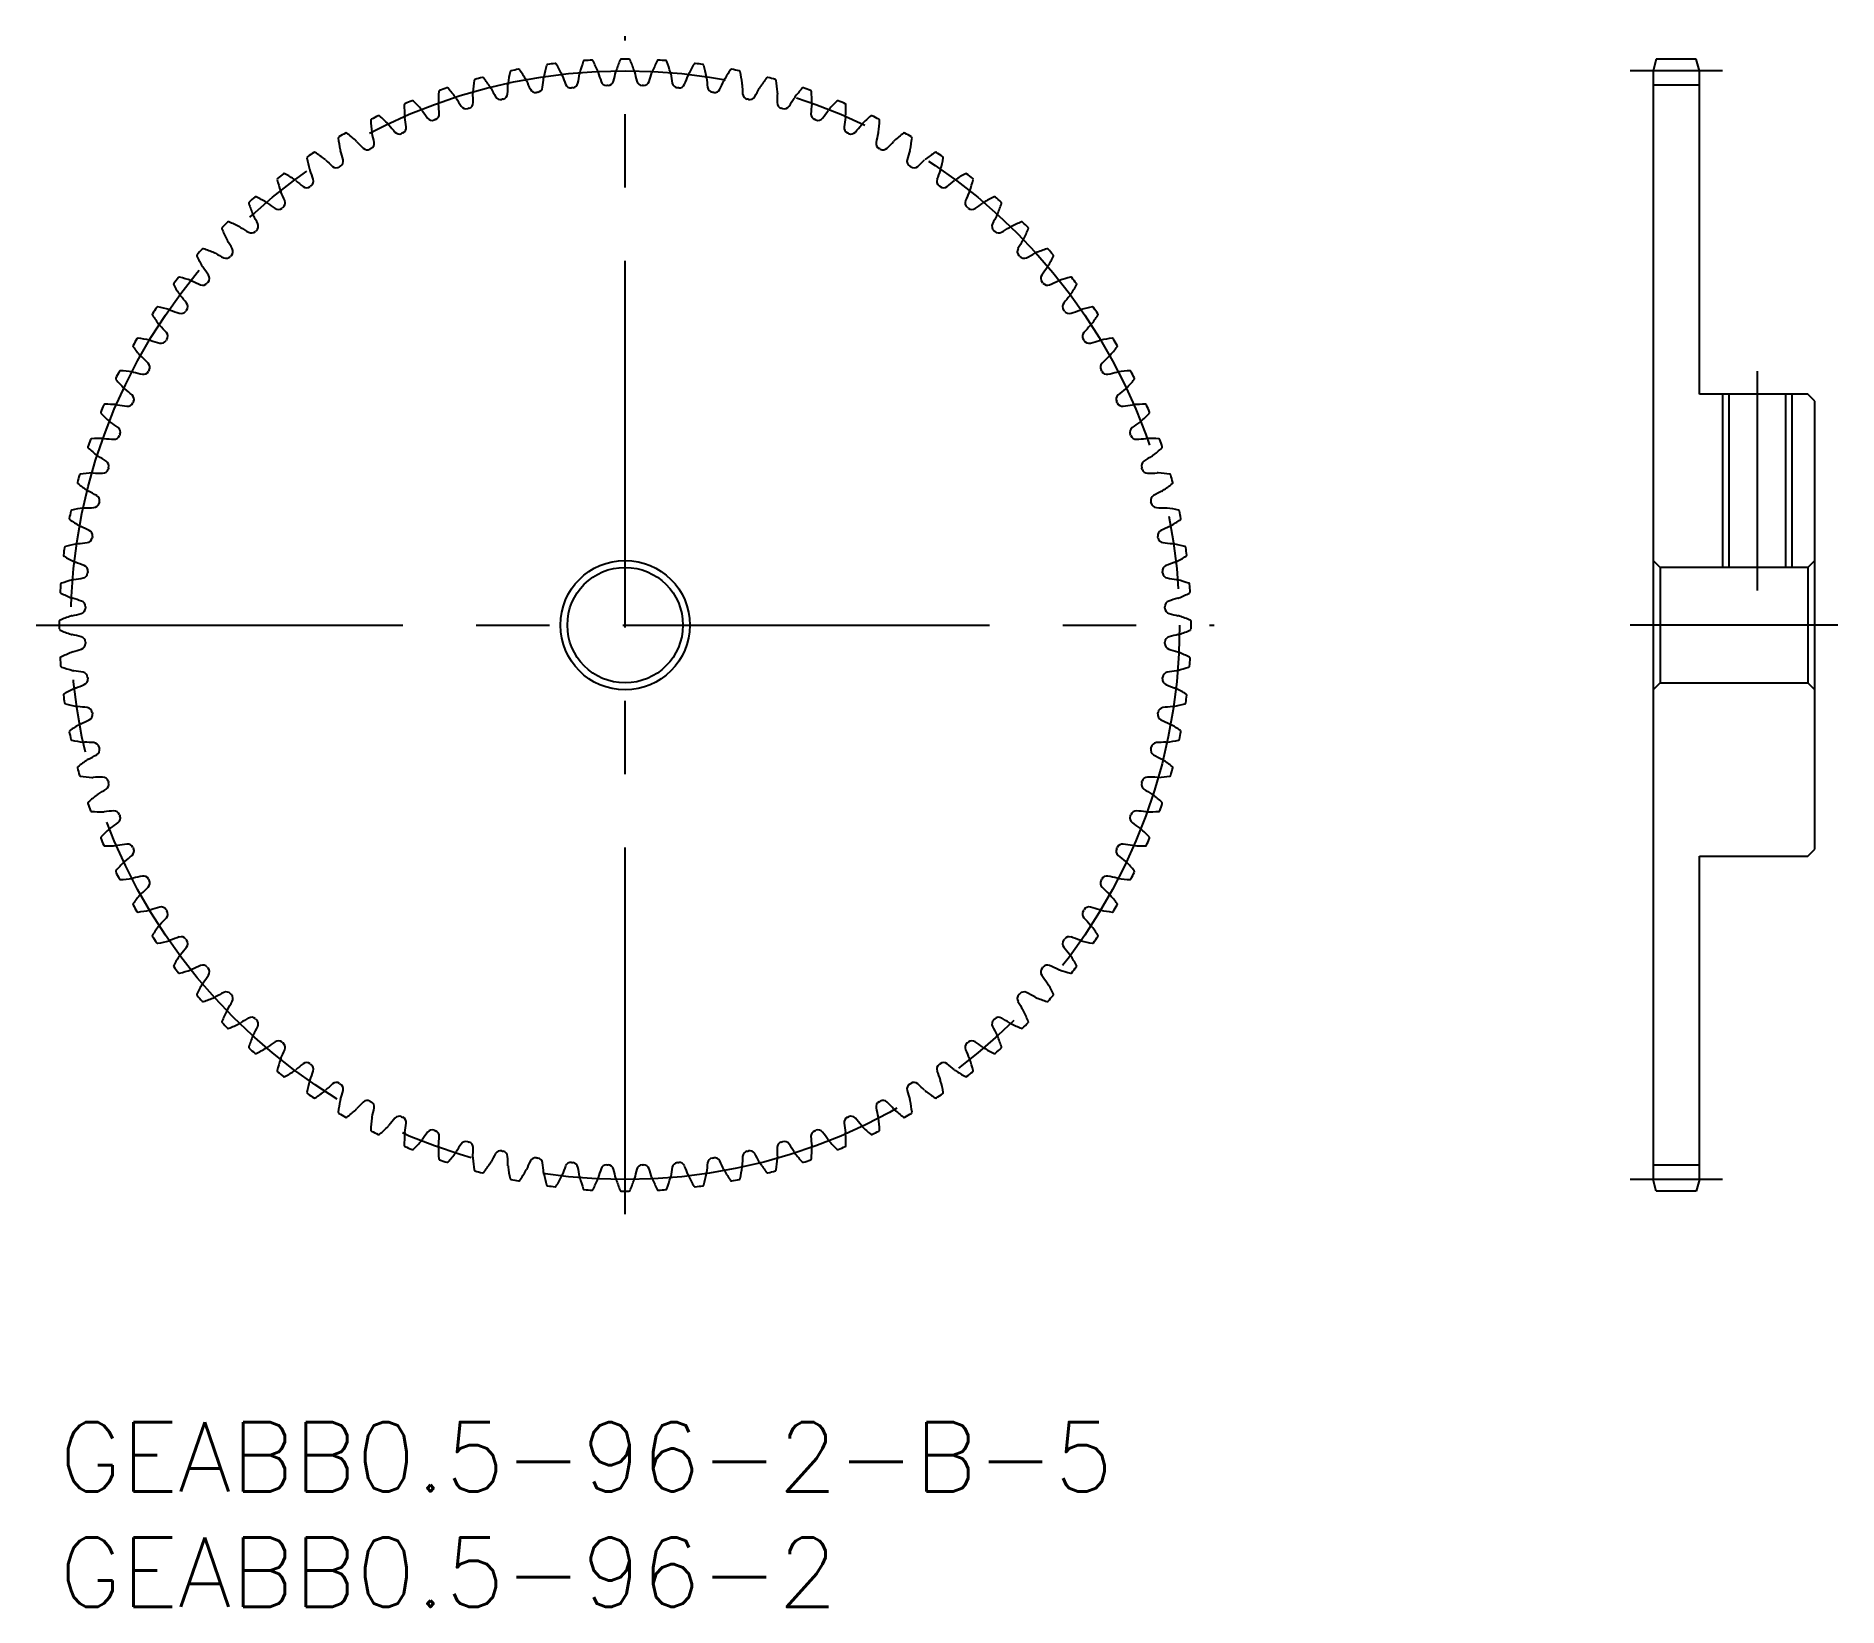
# Model space of a CAD drawing. Extents: x -1 to 77, y -8 to 60.
import ezdxf

# ---------------------------------------------------------------- set-up
doc = ezdxf.new("R2010")
doc.units = 0
doc.header["$LTSCALE"] = 0.5
doc.linetypes.add('CENTER', pattern=[50.8, 31.75, -6.35, 6.35, -6.35])
for name, color, linetype in [('MSM_CENTER', 1, 'CENTER'), ('MSM_CONTINUOUS', 7, 'CONTINUOUS'), ('MSM_NARROW', 5, 'CONTINUOUS'), ('MSM_PART_NUMBER', 7, 'CONTINUOUS')]:
    doc.layers.add(name, color=color, linetype=linetype)
doc.styles.get("Standard").update_dxf_attribs({"font": 'txt.shx', "height": 1, "bigfont": 'bigfont.shx'})

# ---------------------------------------------------------------- blocks, each defined once
blk = doc.blocks.new('*U2')
at = {"layer": 'MSM_PART_NUMBER'}
blk.add_text('GEABB0.5-96-2-B-5', height=3, dxfattribs=at).set_placement((0, -3))
blk = doc.blocks.new('*U3')
at = {"layer": 'MSM_PART_NUMBER'}
blk.add_text('GEABB0.5-96-2', height=3, dxfattribs=at).set_placement((0, -8))

msp = doc.modelspace()

# ---------------------------------------------------------------- linework, layer by layer
at = {"layer": 'MSM_CENTER'}
for p, q in [((24.5, 9), (24.5, 60)), ((72, 58.5), (68, 58.5)), ((73.5, 45.5), (73.5, 36)), ((-1, 34.5), (50, 34.5)), ((77, 34.5), (68, 34.5)), ((72, 10.5), (68, 10.5))]:
    msp.add_line(p, q, dxfattribs=at)
msp.add_circle((24.5, 34.5), 24, dxfattribs=at)
at = {"layer": 'MSM_CONTINUOUS'}
for p, q in [((69.134, 59), (69, 58.5)), ((70.866, 59), (69.134, 59)), ((71, 58.5), (70.866, 59)), ((69, 58.5), (69, 10.5)), ((71, 57.875), (69, 57.875)), ((71, 44.5), (71, 58.5)), ((75.7, 44.5), (71, 44.5)), ((72.27, 44.5), (72.27, 37)), ((74.73, 44.5), (74.73, 37)), ((76, 44.2), (75.7, 44.5)), ((76, 24.8), (76, 44.2)), ((69, 37.3), (69.3, 37)), ((69.3, 37), (69.3, 32)), ((75.7, 37), (69.3, 37)), ((75.7, 37), (76, 37.3)), ((75.7, 37), (75.7, 32)), ((69.3, 32), (69, 31.7)), ((69.3, 32), (75.7, 32)), ((76, 31.7), (75.7, 32)), ((71, 10.5), (71, 24.5)), ((71, 24.5), (75.7, 24.5)), ((75.7, 24.5), (76, 24.8)), ((71, 11.125), (69, 11.125)), ((69.134, 10), (69, 10.5)), ((71, 10.5), (70.866, 10)), ((70.866, 10), (69.134, 10))]:
    msp.add_line(p, q, dxfattribs=at)
for radius in [2.8, 2.5]:
    msp.add_circle((24.5, 34.5), radius, dxfattribs=at)
for centre, radius, start, end in [((24.5, 34.5), 24.5, 100.85957, 101.64043), ((19.894, 58.512), 0.05, 33.93037, 100.85956), ((13.297, 54.075), 8, 30.3125, 33.93037), ((28.816, 56.637), 8, 164.81963, 168.4375), ((21.144, 58.719), 0.05, 97.89097, 164.81966), ((24.5, 34.5), 24.5, 97.10957, 97.89043), ((21.474, 58.762), 0.05, 30.18037, 97.10956), ((14.602, 54.765), 8, 26.5625, 30.18037), ((30.255, 56.307), 8, 161.06963, 164.6875), ((22.735, 58.886), 0.05, 94.14043, 161.06966), ((24.5, 34.5), 24.5, 93.35957, 94.14043), ((23.067, 58.908), 0.05, 26.43037, 93.35955), ((15.948, 55.369), 8, 22.8125, 26.43037), ((31.669, 55.884), 8, 157.31963, 160.9375), ((24.333, 58.949), 0.05, 90.39097, 157.31966), ((24.5, 34.5), 24.5, 89.60957, 90.39043), ((24.667, 58.949), 0.05, 22.68037, 89.60959), ((17.331, 55.884), 8, 19.0625, 22.68037), ((33.052, 55.369), 8, 153.56963, 157.1875), ((25.933, 58.908), 0.05, 86.64043, 153.56965), ((24.5, 34.5), 24.5, 85.85957, 86.64043), ((26.265, 58.886), 0.05, 18.93037, 85.85957), ((18.745, 56.307), 8, 15.3125, 18.93037), ((34.398, 54.765), 8, 149.81963, 153.4375), ((27.526, 58.762), 0.05, 82.89043, 149.81963), ((24.5, 34.5), 24.5, 82.10957, 82.89043), ((27.856, 58.719), 0.05, 15.18037, 82.10957), ((20.184, 56.637), 8, 11.5625, 15.18037), ((35.703, 54.075), 8, 146.06963, 149.6875), ((29.106, 58.512), 0.05, 79.14043, 146.06963), ((24.5, 34.5), 24.5, 78.35957, 79.14043), ((24.5, 34.5), 24.5, 108.35957, 109.14043), ((16.799, 57.705), 0.05, 41.43037, 108.35959), ((10.838, 52.445), 8, 37.8125, 41.43037), ((25.89, 57.011), 8, 172.31963, 175.9375), ((18.011, 58.073), 0.05, 105.39097, 172.31965), ((24.5, 34.5), 24.5, 104.60957, 105.39043), ((18.333, 58.159), 0.05, 37.68037, 104.60959), ((12.041, 53.3), 8, 34.0625, 37.68037), ((18.324, 57.548), 0.415, 26.76382, 34.06251), ((25.284, 61.07), 7.385, 206.84901, 210.01849), ((12.045, 57.984), 7.385, 356.23151, 359.40099), ((19.845, 57.903), 0.415, 172.1875, 179.48618), ((27.359, 56.872), 8, 168.56963, 172.1875), ((19.567, 58.447), 0.05, 101.64097, 168.56966), ((19.845, 57.903), 0.415, 23.01382, 30.31251), ((27.02, 60.962), 7.385, 203.09901, 206.26849), ((20.681, 57.814), 0.25, 279.30245, 352.48151), ((13.608, 58.748), 7.385, 352.48151, 355.65099), ((21.386, 58.157), 0.415, 168.43748, 175.73618), ((21.386, 58.157), 0.415, 19.26382, 26.56251), ((28.745, 60.741), 7.385, 199.34901, 202.51849), ((22.155, 58.008), 0.25, 202.51849, 275.69755), ((24.5, 34.5), 23.375, 95.55245, 95.69755), ((22.214, 58.014), 0.25, 275.55245, 348.73151), ((15.217, 59.408), 7.385, 348.73151, 351.90099), ((22.939, 58.31), 0.415, 164.68748, 171.98618), ((22.939, 58.31), 0.415, 15.51382, 22.81251), ((30.452, 60.407), 7.385, 195.59901, 198.76849), ((23.697, 58.111), 0.25, 198.76849, 271.94755), ((24.5, 34.5), 23.375, 91.80245, 91.94755), ((23.757, 58.113), 0.25, 271.80245, 344.98151), ((16.866, 59.962), 7.385, 344.98151, 348.15099), ((24.5, 58.361), 0.415, 160.93748, 168.23618), ((24.5, 58.361), 0.415, 11.76382, 19.06251), ((32.134, 59.962), 7.385, 191.84901, 195.01849), ((25.243, 58.113), 0.25, 195.01849, 268.19755), ((24.5, 34.5), 23.375, 88.05245, 88.19755), ((25.303, 58.111), 0.25, 268.05249, 341.23151), ((18.548, 60.407), 7.385, 341.23151, 344.40099), ((26.061, 58.31), 0.415, 157.1875, 164.48618), ((26.061, 58.31), 0.415, 8.01382, 15.3125), ((33.783, 59.408), 7.385, 188.09901, 191.26849), ((26.786, 58.014), 0.25, 191.26849, 264.44755), ((24.5, 34.5), 23.375, 84.30245, 84.44755), ((26.845, 58.008), 0.25, 264.30249, 337.48151), ((20.255, 60.741), 7.385, 337.48151, 340.65099), ((27.614, 58.157), 0.415, 153.4375, 160.73618), ((27.614, 58.157), 0.415, 4.26382, 11.5625), ((35.392, 58.748), 7.385, 184.34901, 187.51849), ((28.319, 57.814), 0.25, 187.51849, 260.69755), ((21.98, 60.962), 7.385, 333.73151, 336.90099), ((29.155, 57.903), 0.415, 149.6875, 156.98618), ((29.433, 58.447), 0.05, 11.43037, 78.35957), ((21.641, 56.872), 8, 7.8125, 11.43037), ((29.155, 57.903), 0.415, 0.51382, 7.8125), ((36.955, 57.984), 7.385, 180.59901, 183.76849), ((23.716, 61.07), 7.385, 329.98151, 333.15099), ((30.676, 57.548), 0.415, 145.9375, 153.23618), ((36.959, 53.3), 8, 142.31963, 145.9375), ((30.667, 58.159), 0.05, 75.39043, 142.31963), ((24.5, 34.5), 24.5, 74.60957, 75.39043), ((30.989, 58.073), 0.05, 7.68037, 74.60957), ((23.11, 57.011), 8, 4.0625, 7.68037), ((38.162, 52.445), 8, 138.56963, 142.1875), ((32.201, 57.705), 0.05, 71.64043, 138.56963), ((24.5, 34.5), 24.5, 70.85957, 71.64043), ((14.99, 57.025), 0.05, 112.89097, 179.81965), ((22.94, 57), 8, 179.81963, 183.4375), ((24.5, 34.5), 24.5, 112.10957, 112.89043), ((15.298, 57.152), 0.05, 45.18037, 112.10959), ((9.694, 51.513), 8, 41.5625, 45.18037), ((24.415, 57.053), 8, 176.06963, 179.6875), ((16.83, 57.095), 0.415, 179.68748, 186.98618), ((9.087, 56.157), 7.385, 3.73151, 6.90099), ((16.483, 57.598), 0.05, 109.14097, 176.06965), ((16.83, 57.095), 0.415, 30.51382, 37.81251), ((23.544, 61.065), 7.385, 210.59901, 213.76849), ((17.613, 57.099), 0.25, 213.76849, 286.94747), ((17.671, 57.116), 0.25, 286.80244, 359.98151), ((18.324, 57.548), 0.415, 175.9375, 183.23618), ((10.536, 57.119), 7.385, 359.98151, 3.15099), ((19.106, 57.501), 0.25, 210.01849, 283.19763), ((24.5, 34.5), 23.375, 103.05245, 103.19755), ((19.164, 57.515), 0.25, 283.05244, 356.23151), ((20.622, 57.805), 0.25, 206.26849, 279.44755), ((24.5, 34.5), 23.375, 99.30245, 99.44755), ((24.5, 34.5), 23.375, 80.55245, 80.69755), ((28.378, 57.805), 0.25, 260.55249, 333.73151), ((29.836, 57.515), 0.25, 183.76849, 256.94755), ((24.5, 34.5), 23.375, 76.80245, 76.94755), ((29.894, 57.501), 0.25, 256.80249, 329.98151), ((38.464, 57.119), 7.385, 176.84901, 180.01849), ((31.329, 57.116), 0.25, 180.01849, 253.19747), ((30.676, 57.548), 0.415, 356.76382, 4.0625), ((31.387, 57.099), 0.25, 253.05249, 326.23151), ((25.456, 61.065), 7.385, 326.23151, 329.40099), ((32.17, 57.095), 0.415, 142.1875, 149.48618), ((32.517, 57.598), 0.05, 3.93037, 70.85957), ((39.913, 56.157), 7.385, 173.09901, 176.26849), ((24.585, 57.053), 8, 0.3125, 3.93037), ((32.17, 57.095), 0.415, 353.01382, 0.3125), ((39.306, 51.513), 8, 134.81963, 138.4375), ((33.702, 57.152), 0.05, 67.89043, 134.81963), ((24.5, 34.5), 24.5, 67.10957, 67.89043), ((34.01, 57.025), 0.05, 0.18037, 67.10957), ((26.06, 57), 8, 356.5625, 0.18037), ((13.537, 56.354), 0.05, 116.64097, 183.56963), ((21.471, 56.849), 8, 183.56963, 187.1875), ((24.5, 34.5), 24.5, 115.85957, 116.64043), ((13.836, 56.502), 0.05, 48.93037, 115.85956), ((8.613, 50.508), 8, 45.3125, 48.93037), ((13.947, 55.9), 0.415, 38.01382, 45.3125), ((15.369, 56.545), 0.415, 183.43748, 190.73618), ((7.703, 55.103), 7.385, 7.48151, 10.65099), ((15.369, 56.545), 0.415, 34.26382, 41.5625), ((21.809, 60.945), 7.385, 214.34901, 217.51849), ((16.15, 56.6), 0.25, 217.51849, 290.69755), ((24.5, 34.5), 23.375, 110.55245, 110.69755), ((16.206, 56.621), 0.25, 290.55244, 3.73151), ((24.5, 34.5), 23.375, 106.80245, 106.94755), ((24.5, 34.5), 23.375, 73.05245, 73.19755), ((32.794, 56.621), 0.25, 176.26849, 249.44747), ((24.5, 34.5), 23.375, 69.30245, 69.44755), ((32.85, 56.6), 0.25, 249.30249, 322.48151), ((27.191, 60.945), 7.385, 322.48151, 325.65099), ((33.631, 56.545), 0.415, 138.4375, 145.73618), ((41.297, 55.103), 7.385, 169.34901, 172.51849), ((33.631, 56.545), 0.415, 349.26382, 356.5625), ((35.053, 55.9), 0.415, 134.6875, 141.98618), ((40.387, 50.508), 8, 131.06963, 134.6875), ((35.164, 56.502), 0.05, 64.14043, 131.06963), ((24.5, 34.5), 24.5, 63.35957, 64.14043), ((27.529, 56.849), 8, 352.8125, 356.43037), ((35.463, 56.354), 0.05, 356.43037, 63.35957), ((12.131, 55.591), 0.05, 120.39097, 187.31964), ((20.016, 56.603), 8, 187.31963, 190.9375), ((24.5, 34.5), 24.5, 119.60957, 120.39043), ((12.42, 55.757), 0.05, 52.68037, 119.60956), ((7.6, 49.435), 8, 49.0625, 52.68037), ((12.569, 55.164), 0.415, 41.76382, 49.06251), ((18.38, 60.368), 7.385, 221.84901, 225.01849), ((13.39, 55.349), 0.25, 298.05244, 11.23151), ((13.947, 55.9), 0.415, 187.18748, 194.48618), ((6.392, 53.96), 7.385, 11.23151, 14.40099), ((20.085, 60.713), 7.385, 218.09901, 221.26849), ((14.723, 56.007), 0.25, 221.26849, 294.44747), ((24.5, 34.5), 23.375, 114.30245, 114.44755), ((14.777, 56.031), 0.25, 294.30244, 7.48151), ((34.223, 56.031), 0.25, 172.51849, 245.69747), ((24.5, 34.5), 23.375, 65.55245, 65.69755), ((34.277, 56.007), 0.25, 245.55249, 318.73151), ((28.915, 60.713), 7.385, 318.73151, 321.90099), ((35.61, 55.349), 0.25, 168.76849, 241.94747), ((42.608, 53.96), 7.385, 165.59901, 168.76849), ((35.053, 55.9), 0.415, 345.51382, 352.8125), ((30.62, 60.368), 7.385, 314.98151, 318.15099), ((36.431, 55.164), 0.415, 130.9375, 138.23618), ((41.4, 49.435), 8, 127.31963, 130.9375), ((36.58, 55.757), 0.05, 60.39043, 127.31964), ((24.5, 34.5), 24.5, 59.60957, 60.39043), ((28.984, 56.603), 8, 349.0625, 352.68037), ((36.869, 55.591), 0.05, 352.68037, 59.60957), ((10.778, 54.736), 0.05, 124.14043, 191.06965), ((18.58, 56.263), 8, 191.06963, 194.6875), ((24.5, 34.5), 24.5, 123.35957, 124.14043), ((11.055, 54.922), 0.05, 56.43037, 123.35956), ((6.659, 48.297), 8, 52.8125, 56.43037), ((11.243, 54.34), 0.415, 45.51382, 52.81251), ((16.701, 59.912), 7.385, 225.59901, 228.76849), ((12.569, 55.164), 0.415, 190.9375, 198.23618), ((5.158, 52.734), 7.385, 14.98151, 18.15099), ((12.05, 54.578), 0.25, 301.80244, 14.98151), ((13.337, 55.321), 0.25, 225.01849, 298.19755), ((24.5, 34.5), 23.375, 118.05245, 118.19755), ((24.5, 34.5), 23.375, 61.80245, 61.94755), ((35.663, 55.321), 0.25, 241.80249, 314.98151), ((36.95, 54.578), 0.25, 165.01849, 238.19747), ((43.842, 52.734), 7.385, 161.84901, 165.01849), ((36.431, 55.164), 0.415, 341.76382, 349.0625), ((32.299, 59.912), 7.385, 311.23151, 314.40099), ((37.757, 54.34), 0.415, 127.1875, 134.48618), ((42.341, 48.297), 8, 123.56963, 127.1875), ((37.945, 54.922), 0.05, 56.64043, 123.56965), ((24.5, 34.5), 24.5, 55.85957, 56.64043), ((30.42, 56.263), 8, 345.3125, 348.93037), ((38.222, 54.736), 0.05, 348.93037, 55.85957), ((9.484, 53.796), 0.05, 127.89043, 194.81964), ((24.5, 34.5), 24.5, 127.10957, 127.89043), ((9.748, 53.998), 0.05, 60.18037, 127.10956), ((5.795, 47.101), 8, 56.5625, 60.18037), ((11.243, 54.34), 0.415, 194.6875, 201.98618), ((4.007, 51.43), 7.385, 18.73151, 21.90099), ((11.999, 54.547), 0.25, 228.76849, 301.94755), ((24.5, 34.5), 23.375, 121.80245, 121.94755), ((24.5, 34.5), 23.375, 58.05245, 58.19755), ((37.001, 54.547), 0.25, 238.05249, 311.23151), ((44.993, 51.43), 7.385, 158.09901, 161.26849), ((37.757, 54.34), 0.415, 338.01382, 345.3125), ((43.205, 47.101), 8, 119.81963, 123.4375), ((39.252, 53.998), 0.05, 52.89043, 119.81965), ((24.5, 34.5), 24.5, 52.10957, 52.89043), ((39.516, 53.796), 0.05, 345.18037, 52.10957), ((8.505, 52.992), 0.05, 63.93037, 130.85956), ((17.169, 55.829), 8, 194.81963, 198.4375), ((9.974, 53.43), 0.415, 198.4375, 205.73618), ((2.943, 50.053), 7.385, 22.48151, 25.65099), ((9.974, 53.43), 0.415, 49.26382, 56.56251), ((15.056, 59.348), 7.385, 229.34901, 232.51849), ((10.715, 53.686), 0.25, 232.51849, 305.69755), ((24.5, 34.5), 23.375, 125.55245, 125.69755), ((10.763, 53.721), 0.25, 305.55244, 18.73151), ((38.237, 53.721), 0.25, 161.26849, 234.44747), ((24.5, 34.5), 23.375, 54.30245, 54.44755), ((38.285, 53.686), 0.25, 234.30248, 307.48151), ((33.944, 59.348), 7.385, 307.48151, 310.65099), ((39.026, 53.43), 0.415, 123.4375, 130.73618), ((46.057, 50.053), 7.385, 154.34901, 157.51849), ((39.026, 53.43), 0.415, 334.26382, 341.5625), ((31.831, 55.829), 8, 341.5625, 345.18037), ((40.495, 52.992), 0.05, 49.14043, 116.06963), ((8.254, 52.772), 0.05, 131.64043, 198.56965), ((15.79, 55.304), 8, 198.56963, 202.1875), ((24.5, 34.5), 24.5, 130.85957, 131.64043), ((8.767, 52.44), 0.415, 202.1875, 209.48618), ((5.011, 45.851), 8, 60.3125, 63.93037), ((8.767, 52.44), 0.415, 53.01382, 60.31251), ((13.451, 58.677), 7.385, 233.09901, 236.26849), ((9.489, 52.743), 0.25, 236.26849, 309.44747), ((24.5, 34.5), 23.375, 129.30245, 129.44755), ((9.536, 52.781), 0.25, 309.30244, 22.48151), ((39.464, 52.781), 0.25, 157.51849, 230.69747), ((24.5, 34.5), 23.375, 50.55245, 50.69755), ((39.511, 52.743), 0.25, 230.55248, 303.73151), ((35.549, 58.677), 7.385, 303.73151, 306.90099), ((40.233, 52.44), 0.415, 119.6875, 126.98618), ((43.989, 45.851), 8, 116.06963, 119.6875), ((24.5, 34.5), 24.5, 48.35957, 49.14043), ((40.233, 52.44), 0.415, 330.51382, 337.8125), ((33.21, 55.304), 8, 337.8125, 341.43037), ((40.746, 52.772), 0.05, 341.43037, 48.35957), ((7.094, 51.671), 0.05, 135.39043, 202.31965), ((14.448, 54.69), 8, 202.31963, 205.9375), ((24.5, 34.5), 24.5, 134.60957, 135.39043), ((7.329, 51.906), 0.05, 67.68037, 134.60956), ((4.31, 44.552), 8, 64.0625, 67.68037), ((7.628, 51.372), 0.415, 56.76382, 64.0625), ((11.894, 57.902), 7.385, 236.84901, 240.01849), ((8.328, 51.723), 0.25, 240.01849, 313.19755), ((1.972, 48.61), 7.385, 26.23151, 29.40099), ((24.5, 34.5), 23.375, 133.05245, 133.19755), ((8.372, 51.763), 0.25, 313.05244, 26.23151), ((40.628, 51.763), 0.25, 153.76849, 226.94747), ((47.028, 48.61), 7.385, 150.59901, 153.76849), ((24.5, 34.5), 23.375, 46.80245, 46.94755), ((40.672, 51.723), 0.25, 226.80248, 299.98151), ((37.106, 57.902), 7.385, 299.98151, 303.15099), ((41.372, 51.372), 0.415, 115.9375, 123.23618), ((44.69, 44.552), 8, 112.31963, 115.9375), ((41.671, 51.906), 0.05, 45.39043, 112.31965), ((24.5, 34.5), 24.5, 44.60957, 45.39043), ((34.552, 54.69), 8, 334.0625, 337.68037), ((41.906, 51.671), 0.05, 337.68037, 44.60957), ((24.5, 34.5), 24.5, 138.35957, 139.14043), ((6.228, 50.746), 0.05, 71.43037, 138.35956), ((3.696, 43.21), 8, 67.8125, 71.43037), ((7.628, 51.372), 0.415, 205.9375, 213.23618), ((1.098, 47.106), 7.385, 29.98151, 33.15099), ((7.277, 50.672), 0.25, 316.80244, 29.98151), ((41.723, 50.672), 0.25, 150.01849, 223.19747), ((47.902, 47.106), 7.385, 146.84901, 150.01849), ((41.372, 51.372), 0.415, 326.76382, 334.0625), ((45.304, 43.21), 8, 108.56963, 112.1875), ((42.772, 50.746), 0.05, 41.64043, 108.56963), ((24.5, 34.5), 24.5, 40.85957, 41.64043), ((6.008, 50.495), 0.05, 139.14043, 206.06966), ((13.149, 53.989), 8, 206.06963, 209.6875), ((6.56, 50.233), 0.415, 209.6875, 216.98618), ((0.323, 45.549), 7.385, 33.73151, 36.90099), ((6.56, 50.233), 0.415, 60.51382, 67.81251), ((10.39, 57.028), 7.385, 240.59901, 243.76849), ((7.237, 50.628), 0.25, 243.76849, 316.94747), ((24.5, 34.5), 23.375, 136.80245, 136.94755), ((24.5, 34.5), 23.375, 43.05245, 43.19755), ((41.763, 50.628), 0.25, 223.05248, 296.23151), ((38.61, 57.028), 7.385, 296.23151, 299.40099), ((42.44, 50.233), 0.415, 112.1875, 119.48618), ((48.677, 45.549), 7.385, 143.09901, 146.26849), ((42.44, 50.233), 0.415, 323.01382, 330.3125), ((35.851, 53.989), 8, 330.3125, 333.93037), ((42.992, 50.495), 0.05, 333.93037, 40.85957), ((5.002, 49.252), 0.05, 142.89043, 209.81966), ((11.899, 53.205), 8, 209.81963, 213.4375), ((24.5, 34.5), 24.5, 142.10957, 142.89043), ((5.204, 49.516), 0.05, 75.18037, 142.10956), ((3.171, 41.831), 8, 71.5625, 75.18037), ((5.57, 49.026), 0.415, 64.26382, 71.56251), ((8.947, 56.057), 7.385, 244.34901, 247.51849), ((6.219, 49.464), 0.25, 247.51849, 320.69755), ((24.5, 34.5), 23.375, 140.55245, 140.69755), ((6.257, 49.511), 0.25, 320.55244, 33.73151), ((42.743, 49.511), 0.25, 146.26849, 219.44755), ((24.5, 34.5), 23.375, 39.30245, 39.44755), ((42.781, 49.464), 0.25, 219.30242, 292.48151), ((40.053, 56.057), 7.385, 292.48151, 295.65099), ((43.43, 49.026), 0.415, 108.4375, 115.73618), ((45.829, 41.831), 8, 104.81963, 108.4375), ((37.101, 53.205), 8, 326.5625, 330.18037), ((43.796, 49.516), 0.05, 37.89043, 104.81964), ((24.5, 34.5), 24.5, 37.10957, 37.89043), ((43.998, 49.252), 0.05, 330.18037, 37.10957), ((5.57, 49.026), 0.415, 213.43748, 220.73618), ((-0.348, 43.944), 7.385, 37.48151, 40.65099), ((5.314, 48.285), 0.25, 324.30243, 37.48151), ((43.686, 48.285), 0.25, 142.51849, 215.69755), ((49.348, 43.944), 7.385, 139.34901, 142.51849), ((43.43, 49.026), 0.415, 319.26382, 326.5625), ((4.078, 47.945), 0.05, 146.64043, 213.56966), ((24.5, 34.5), 24.5, 145.85957, 146.64043), ((10.703, 52.341), 8, 213.56963, 217.1875), ((4.264, 48.222), 0.05, 78.93037, 145.85957), ((2.737, 40.42), 8, 75.3125, 78.93037), ((4.66, 47.757), 0.415, 68.01382, 75.31251), ((7.57, 54.993), 7.385, 248.09901, 251.26849), ((5.279, 48.237), 0.25, 251.26849, 324.44755), ((24.5, 34.5), 23.375, 144.30245, 144.44755), ((24.5, 34.5), 23.375, 35.55245, 35.69755), ((43.721, 48.237), 0.25, 215.55248, 288.73151), ((41.43, 54.993), 7.385, 288.73151, 291.90099), ((44.34, 47.757), 0.415, 104.6875, 111.98618), ((46.263, 40.42), 8, 101.06963, 104.6875), ((38.297, 52.341), 8, 322.8125, 326.43037), ((44.736, 48.222), 0.05, 34.14097, 101.06964), ((24.5, 34.5), 24.5, 33.35957, 34.14043), ((44.922, 47.945), 0.05, 326.43037, 33.35957), ((24.5, 34.5), 24.5, 149.60957, 150.39043), ((3.409, 46.869), 0.05, 82.68037, 149.60957), ((2.397, 38.984), 8, 79.0625, 82.68037), ((3.836, 46.431), 0.415, 71.76382, 79.06251), ((6.266, 53.842), 7.385, 251.84901, 255.01849), ((4.66, 47.757), 0.415, 217.1875, 224.48618), ((4.422, 46.95), 0.25, 255.01849, 328.19755), ((-0.912, 42.299), 7.385, 41.23151, 44.40099), ((24.5, 34.5), 23.375, 148.05245, 148.19755), ((4.453, 47.001), 0.25, 328.05244, 41.23151), ((44.547, 47.001), 0.25, 138.76849, 211.94755), ((24.5, 34.5), 23.375, 31.80245, 31.94755), ((49.912, 42.299), 7.385, 135.59901, 138.76849), ((44.578, 46.95), 0.25, 211.80248, 284.98151), ((44.34, 47.757), 0.415, 315.51382, 322.8125), ((42.734, 53.842), 7.385, 284.98151, 288.15099), ((45.164, 46.431), 0.415, 100.9375, 108.23618), ((46.603, 38.984), 8, 97.31963, 100.9375), ((45.591, 46.869), 0.05, 30.39097, 97.31965), ((24.5, 34.5), 24.5, 29.60957, 30.39043), ((3.243, 46.58), 0.05, 150.39043, 217.31966), ((9.565, 51.4), 8, 217.31963, 220.9375), ((3.836, 46.431), 0.415, 220.93748, 228.23618), ((-1.368, 40.62), 7.385, 44.98151, 48.15099), ((50.368, 40.62), 7.385, 131.84901, 135.01849), ((45.164, 46.431), 0.415, 311.76382, 319.0625), ((39.435, 51.4), 8, 319.0625, 322.68037), ((45.757, 46.58), 0.05, 322.68037, 29.60957), ((24.5, 34.5), 24.5, 153.35957, 154.14043), ((2.646, 45.463), 0.05, 86.43037, 153.35957), ((2.151, 37.529), 8, 82.8125, 86.43037), ((3.1, 45.053), 0.415, 75.51382, 82.81251), ((5.04, 52.608), 7.385, 255.59901, 258.76849), ((3.651, 45.61), 0.25, 258.76849, 331.94747), ((3.679, 45.663), 0.25, 331.80247, 44.98151), ((24.5, 34.5), 23.375, 151.80245, 151.94755), ((45.321, 45.663), 0.25, 135.01849, 208.19755), ((24.5, 34.5), 23.375, 28.05245, 28.19755), ((45.349, 45.61), 0.25, 208.05248, 281.23151), ((43.96, 52.608), 7.385, 281.23151, 284.40099), ((45.9, 45.053), 0.415, 97.1875, 104.48618), ((46.849, 37.529), 8, 93.56963, 97.1875), ((46.354, 45.463), 0.05, 26.64097, 93.56964), ((24.5, 34.5), 24.5, 25.85957, 26.64043), ((2.498, 45.164), 0.05, 154.14043, 221.06966), ((8.492, 50.387), 8, 221.06963, 224.6875), ((3.1, 45.053), 0.415, 224.6875, 231.98618), ((-1.713, 38.915), 7.385, 48.73151, 51.90099), ((2.993, 44.277), 0.25, 335.55247, 48.73151), ((46.007, 44.277), 0.25, 131.26849, 204.44755), ((50.713, 38.915), 7.385, 128.09901, 131.26849), ((45.9, 45.053), 0.415, 308.01382, 315.3125), ((40.508, 50.387), 8, 315.3125, 318.93037), ((46.502, 45.164), 0.05, 318.93037, 25.85957), ((1.848, 43.702), 0.05, 157.89043, 224.81966), ((24.5, 34.5), 24.5, 157.10957, 157.89043), ((1.975, 44.01), 0.05, 90.18037, 157.10957), ((2, 36.06), 8, 86.5625, 90.18037), ((2.455, 43.631), 0.415, 79.26382, 86.56251), ((3.897, 51.297), 7.385, 259.34901, 262.51849), ((2.969, 44.223), 0.25, 262.51849, 335.69747), ((24.5, 34.5), 23.375, 155.55245, 155.69755), ((24.5, 34.5), 23.375, 24.30245, 24.44755), ((46.031, 44.223), 0.25, 204.30248, 277.48151), ((45.103, 51.297), 7.385, 277.48151, 280.65099), ((46.545, 43.631), 0.415, 93.4375, 100.73618), ((47, 36.06), 8, 89.81963, 93.4375), ((47.025, 44.01), 0.05, 22.89097, 89.81965), ((24.5, 34.5), 24.5, 22.10957, 22.89043), ((47.152, 43.702), 0.05, 315.18037, 22.10957), ((7.487, 49.306), 8, 224.81963, 228.4375), ((2.455, 43.631), 0.415, 228.43748, 235.73618), ((-1.945, 37.191), 7.385, 52.48151, 55.65099), ((2.4, 42.85), 0.25, 339.30247, 52.48151), ((46.6, 42.85), 0.25, 127.51849, 200.69755), ((50.945, 37.191), 7.385, 124.34901, 127.51849), ((46.545, 43.631), 0.415, 304.26382, 311.5625), ((41.513, 49.306), 8, 311.5625, 315.18037), ((1.295, 42.201), 0.05, 161.64043, 228.56966), ((24.5, 34.5), 24.5, 160.85957, 161.64043), ((6.555, 48.162), 8, 228.56963, 232.1875), ((1.402, 42.517), 0.05, 93.93037, 160.85957), ((1.947, 34.585), 8, 90.3125, 93.93037), ((1.905, 42.17), 0.415, 83.01382, 90.31251), ((2.843, 49.913), 7.385, 263.09901, 266.26849), ((2.379, 42.794), 0.25, 266.26849, 339.44755), ((24.5, 34.5), 23.375, 159.30245, 159.44755), ((24.5, 34.5), 23.375, 20.55245, 20.69755), ((46.621, 42.794), 0.25, 200.55248, 273.73151), ((46.157, 49.913), 7.385, 273.73151, 276.90099), ((47.095, 42.17), 0.415, 89.6875, 96.98618), ((47.053, 34.585), 8, 86.06963, 89.6875), ((42.445, 48.162), 8, 307.8125, 311.43037), ((47.598, 42.517), 0.05, 19.14097, 86.06965), ((24.5, 34.5), 24.5, 18.35957, 19.14043), ((47.705, 42.201), 0.05, 311.43037, 18.35957), ((1.905, 42.17), 0.415, 232.18748, 239.48618), ((-2.065, 35.456), 7.385, 56.23151, 59.40099), ((1.901, 41.387), 0.25, 343.05247, 56.23151), ((47.099, 41.387), 0.25, 123.76849, 196.94755), ((51.065, 35.456), 7.385, 120.59901, 123.76849), ((47.095, 42.17), 0.415, 300.51382, 307.8125), ((0.841, 40.667), 0.05, 165.39043, 232.31966), ((24.5, 34.5), 24.5, 164.60957, 165.39043), ((5.7, 46.959), 8, 232.31963, 235.9375), ((0.927, 40.989), 0.05, 97.68037, 164.60957), ((1.989, 33.11), 8, 94.0625, 97.68037), ((1.452, 40.676), 0.415, 86.76382, 94.06251), ((1.881, 48.464), 7.385, 266.84901, 270.01849), ((1.884, 41.329), 0.25, 270.01849, 343.19747), ((24.5, 34.5), 23.375, 163.05245, 163.19755), ((24.5, 34.5), 23.375, 16.80245, 16.94755), ((47.116, 41.329), 0.25, 196.80248, 269.98151), ((47.119, 48.464), 7.385, 269.98151, 273.15099), ((47.548, 40.676), 0.415, 85.9375, 93.23618), ((47.011, 33.11), 8, 82.31963, 85.9375), ((43.3, 46.959), 8, 304.0625, 307.68037), ((48.073, 40.989), 0.05, 15.39097, 82.31965), ((24.5, 34.5), 24.5, 14.60957, 15.39043), ((48.159, 40.667), 0.05, 307.68037, 14.60957), ((1.452, 40.676), 0.415, 235.93748, 243.23618), ((-2.07, 33.716), 7.385, 59.98151, 63.15099), ((1.499, 39.894), 0.25, 346.80247, 59.98151), ((24.5, 34.5), 23.375, 166.80245, 166.94755), ((47.501, 39.894), 0.25, 120.01849, 193.19755), ((24.5, 34.5), 23.375, 13.05245, 13.19755), ((51.07, 33.716), 7.385, 116.84901, 120.01849), ((47.548, 40.676), 0.415, 296.76382, 304.0625), ((0.488, 39.106), 0.05, 169.14043, 236.06966), ((24.5, 34.5), 24.5, 168.35957, 169.14043), ((4.925, 45.703), 8, 236.06963, 239.6875), ((0.553, 39.433), 0.05, 101.43037, 168.35957), ((2.128, 31.641), 8, 97.8125, 101.43037), ((1.097, 39.155), 0.415, 90.51382, 97.8125), ((1.016, 46.955), 7.385, 270.59901, 273.76849), ((1.485, 39.836), 0.25, 273.76849, 346.94755), ((47.515, 39.836), 0.25, 193.05248, 266.23151), ((47.984, 46.955), 7.385, 266.23151, 269.40099), ((47.903, 39.155), 0.415, 82.1875, 89.48618), ((46.872, 31.641), 8, 78.56963, 82.1875), ((44.075, 45.703), 8, 300.3125, 303.93037), ((48.447, 39.433), 0.05, 11.64097, 78.56965), ((24.5, 34.5), 24.5, 10.85957, 11.64043), ((48.512, 39.106), 0.05, 303.93037, 10.85957), ((1.097, 39.155), 0.415, 239.6875, 246.98618), ((-1.962, 31.98), 7.385, 63.73151, 66.90099), ((1.186, 38.319), 0.25, 277.51849, 350.69755), ((1.195, 38.378), 0.25, 350.55247, 63.73151), ((24.5, 34.5), 23.375, 170.55245, 170.69755), ((47.805, 38.378), 0.25, 116.26849, 189.44755), ((24.5, 34.5), 23.375, 9.30245, 9.44755), ((47.814, 38.319), 0.25, 189.30248, 262.48151), ((50.962, 31.98), 7.385, 113.09901, 116.26849), ((47.903, 39.155), 0.415, 293.01382, 300.3125), ((24.5, 34.5), 24.5, 172.10957, 172.89043), ((0.238, 37.526), 0.05, 172.89043, 239.81966), ((4.235, 44.398), 8, 239.81963, 243.4375), ((0.281, 37.856), 0.05, 105.18037, 172.10957), ((2.363, 30.184), 8, 101.5625, 105.18037), ((0.843, 37.614), 0.415, 94.26382, 101.5625), ((0.252, 45.392), 7.385, 274.34901, 277.51849), ((48.748, 45.392), 7.385, 262.48151, 265.65099), ((48.157, 37.614), 0.415, 78.4375, 85.73618), ((46.637, 30.184), 8, 74.81963, 78.4375), ((44.765, 44.398), 8, 296.5625, 300.18037), ((48.719, 37.856), 0.05, 7.89097, 74.81966), ((24.5, 34.5), 24.5, 7.10957, 7.89043), ((48.762, 37.526), 0.05, 300.18037, 7.10957), ((0.843, 37.614), 0.415, 243.43748, 250.73618), ((-1.741, 30.255), 7.385, 67.48151, 70.65099), ((0.986, 36.786), 0.25, 281.26849, 354.44755), ((0.992, 36.845), 0.25, 354.30247, 67.48151), ((24.5, 34.5), 23.375, 174.30245, 174.44755), ((48.008, 36.845), 0.25, 112.51849, 185.69755), ((24.5, 34.5), 23.375, 5.55245, 5.69755), ((48.014, 36.786), 0.25, 185.55248, 258.73151), ((50.741, 30.255), 7.385, 109.34901, 112.51849), ((48.157, 37.614), 0.415, 289.26382, 296.5625), ((24.5, 34.5), 24.5, 175.85957, 176.64043), ((0.092, 35.933), 0.05, 176.64043, 243.56967), ((0.114, 36.265), 0.05, 108.93037, 175.85957), ((3.631, 43.052), 8, 243.56963, 247.1875), ((2.693, 28.745), 8, 105.3125, 108.93037), ((0.69, 36.061), 0.415, 98.01382, 105.3125), ((-0.408, 43.783), 7.385, 278.09901, 281.26849), ((49.408, 43.783), 7.385, 258.73151, 261.90099), ((48.31, 36.061), 0.415, 74.6875, 81.98618), ((46.307, 28.745), 8, 71.06963, 74.6875), ((45.369, 43.052), 8, 292.8125, 296.43037), ((48.886, 36.265), 0.05, 4.14097, 71.06966), ((48.908, 35.933), 0.05, 296.43037, 3.35957), ((24.5, 34.5), 24.5, 3.35957, 4.14043), ((0.69, 36.061), 0.415, 247.18748, 254.48618), ((-1.407, 28.548), 7.385, 71.23151, 74.40099), ((0.887, 35.243), 0.25, 285.01849, 358.19755), ((0.889, 35.303), 0.25, 358.05246, 71.23151), ((24.5, 34.5), 23.375, 178.05245, 178.19755), ((48.111, 35.303), 0.25, 108.76849, 181.94755), ((24.5, 34.5), 23.375, 1.80245, 1.94755), ((48.113, 35.243), 0.25, 181.80248, 254.98151), ((50.407, 28.548), 7.385, 105.59901, 108.76849), ((48.31, 36.061), 0.415, 285.51382, 292.8125), ((24.5, 34.5), 24.5, 179.60957, 180.39043), ((0.051, 34.667), 0.05, 112.68037, 179.60957), ((0.051, 34.333), 0.05, 180.39043, 247.31967), ((3.116, 27.331), 8, 109.0625, 112.68037), ((0.639, 34.5), 0.415, 101.76382, 109.0625), ((-0.962, 42.134), 7.385, 281.84901, 285.01849), ((49.962, 42.134), 7.385, 254.98151, 258.15099), ((48.361, 34.5), 0.415, 70.9375, 78.23618), ((45.884, 27.331), 8, 67.31963, 70.9375), ((48.949, 34.667), 0.05, 0.39097, 67.31966), ((48.949, 34.333), 0.05, 292.68037, 359.60957), ((24.5, 34.5), 24.5, 359.60957, 0.39043), ((3.116, 41.669), 8, 247.31963, 250.9375), ((0.639, 34.5), 0.415, 250.93749, 258.23618), ((-0.962, 26.866), 7.385, 74.98151, 78.15099), ((0.887, 33.757), 0.25, 1.80247, 74.98151), ((0.889, 33.697), 0.25, 288.76849, 1.94755), ((24.5, 34.5), 23.375, 181.80245, 181.94755), ((24.5, 34.5), 23.375, 358.05245, 358.19755), ((48.111, 33.697), 0.25, 178.05248, 251.23151), ((48.113, 33.757), 0.25, 105.01849, 178.19755), ((49.962, 26.866), 7.385, 101.84901, 105.01849), ((48.361, 34.5), 0.415, 281.76382, 289.0625), ((45.884, 41.669), 8, 289.0625, 292.68037), ((0.092, 33.067), 0.05, 116.43037, 183.35957), ((24.5, 34.5), 24.5, 183.35957, 184.14043), ((3.631, 25.948), 8, 112.8125, 116.43037), ((0.69, 32.939), 0.415, 105.51382, 112.8125), ((-1.407, 40.452), 7.385, 285.59901, 288.76849), ((50.407, 40.452), 7.385, 251.23151, 254.40099), ((48.31, 32.939), 0.415, 67.1875, 74.48618), ((45.369, 25.948), 8, 63.56963, 67.1875), ((48.908, 33.067), 0.05, 356.64097, 63.56967), ((24.5, 34.5), 24.5, 355.85957, 356.64043), ((0.114, 32.735), 0.05, 184.14043, 251.06967), ((2.693, 40.255), 8, 251.06963, 254.6875), ((0.69, 32.939), 0.415, 254.68748, 261.98618), ((-0.408, 25.217), 7.385, 78.73151, 81.90099), ((0.986, 32.214), 0.25, 5.55247, 78.73151), ((0.992, 32.155), 0.25, 292.51849, 5.69755), ((24.5, 34.5), 23.375, 185.55245, 185.69755), ((48.008, 32.155), 0.25, 174.30248, 247.48151), ((24.5, 34.5), 23.375, 354.30245, 354.44755), ((48.014, 32.214), 0.25, 101.26849, 174.44755), ((49.408, 25.217), 7.385, 98.09901, 101.26849), ((48.31, 32.939), 0.415, 278.01382, 285.3125), ((46.307, 40.255), 8, 285.3125, 288.93037), ((48.886, 32.735), 0.05, 288.93037, 355.85957), ((0.238, 31.474), 0.05, 120.18037, 187.10957), ((24.5, 34.5), 24.5, 187.10957, 187.89043), ((4.235, 24.602), 8, 116.5625, 120.18037), ((0.843, 31.386), 0.415, 109.26382, 116.5625), ((-1.741, 38.745), 7.385, 289.34901, 292.51849), ((50.741, 38.745), 7.385, 247.48151, 250.65099), ((48.157, 31.386), 0.415, 63.4375, 70.73618), ((44.765, 24.602), 8, 59.81963, 63.4375), ((24.5, 34.5), 24.5, 352.10957, 352.89043), ((48.762, 31.474), 0.05, 352.89097, 59.81966), ((0.281, 31.144), 0.05, 187.89043, 254.81966), ((2.363, 38.816), 8, 254.81963, 258.4375), ((0.843, 31.386), 0.415, 258.43748, 265.73618), ((0.252, 23.608), 7.385, 82.48151, 85.65099), ((1.186, 30.681), 0.25, 9.30247, 82.48151), ((1.195, 30.622), 0.25, 296.26849, 9.44755), ((24.5, 34.5), 23.375, 189.30245, 189.44755), ((47.805, 30.622), 0.25, 170.55248, 243.73151), ((24.5, 34.5), 23.375, 350.55245, 350.69755), ((47.814, 30.681), 0.25, 97.51849, 170.69755), ((48.748, 23.608), 7.385, 94.34901, 97.51849), ((48.157, 31.386), 0.415, 274.26382, 281.5625), ((46.637, 38.816), 8, 281.5625, 285.18037), ((48.719, 31.144), 0.05, 285.18037, 352.10957), ((0.488, 29.894), 0.05, 123.93037, 190.85957), ((24.5, 34.5), 24.5, 190.85957, 191.64043), ((4.925, 23.297), 8, 120.3125, 123.93037), ((1.097, 29.845), 0.415, 113.01382, 120.3125), ((-1.962, 37.02), 7.385, 293.09901, 296.26849), ((50.962, 37.02), 7.385, 243.73151, 246.90099), ((47.903, 29.845), 0.415, 59.6875, 66.98618), ((44.075, 23.297), 8, 56.06963, 59.6875), ((24.5, 34.5), 24.5, 348.35957, 349.14043), ((48.512, 29.894), 0.05, 349.14097, 56.06966), ((0.553, 29.567), 0.05, 191.64097, 258.56966), ((2.128, 37.359), 8, 258.56963, 262.1875), ((1.097, 29.845), 0.415, 262.1875, 269.48618), ((1.016, 22.045), 7.385, 86.23151, 89.40099), ((-2.07, 35.284), 7.385, 296.84901, 300.01849), ((1.485, 29.164), 0.25, 13.05247, 86.23151), ((1.499, 29.106), 0.25, 300.01849, 13.19755), ((24.5, 34.5), 23.375, 193.05245, 193.19755), ((47.501, 29.106), 0.25, 166.80248, 239.98151), ((24.5, 34.5), 23.375, 346.80245, 346.94755), ((47.515, 29.164), 0.25, 93.76849, 166.94755), ((51.07, 35.284), 7.385, 239.98151, 243.15099), ((47.984, 22.045), 7.385, 90.59901, 93.76849), ((47.903, 29.845), 0.415, 270.51382, 277.8125), ((46.872, 37.359), 8, 277.8125, 281.43037), ((48.447, 29.567), 0.05, 281.43037, 348.35957), ((0.841, 28.333), 0.05, 127.68037, 194.60957), ((24.5, 34.5), 24.5, 194.60957, 195.39043), ((5.7, 22.041), 8, 124.0625, 127.68037), ((1.452, 28.324), 0.415, 116.76382, 124.0625), ((47.548, 28.324), 0.415, 55.9375, 63.23618), ((43.3, 22.041), 8, 52.31963, 55.9375), ((24.5, 34.5), 24.5, 344.60957, 345.39043), ((48.159, 28.333), 0.05, 345.39043, 52.31966), ((0.927, 28.011), 0.05, 195.39097, 262.31966), ((1.989, 35.89), 8, 262.31963, 265.9375), ((1.452, 28.324), 0.415, 265.9375, 273.23618), ((1.881, 20.536), 7.385, 89.98151, 93.15099), ((-2.065, 33.544), 7.385, 300.59901, 303.76849), ((1.884, 27.671), 0.25, 16.80247, 89.98151), ((1.901, 27.613), 0.25, 303.76849, 16.94755), ((24.5, 34.5), 23.375, 196.80245, 196.94755), ((47.099, 27.613), 0.25, 163.05248, 236.23151), ((24.5, 34.5), 23.375, 343.05245, 343.19755), ((47.116, 27.671), 0.25, 90.01849, 163.19755), ((51.065, 33.544), 7.385, 236.23151, 239.40099), ((47.119, 20.536), 7.385, 86.84901, 90.01849), ((47.548, 28.324), 0.415, 266.76382, 274.0625), ((47.011, 35.89), 8, 274.0625, 277.68037), ((48.073, 28.011), 0.05, 277.68037, 344.60957), ((1.295, 26.799), 0.05, 131.43037, 198.35957), ((24.5, 34.5), 24.5, 198.35957, 199.14043), ((6.555, 20.838), 8, 127.8125, 131.43037), ((1.905, 26.83), 0.415, 120.51382, 127.8125), ((47.095, 26.83), 0.415, 52.1875, 59.48618), ((42.445, 20.838), 8, 48.56963, 52.1875), ((24.5, 34.5), 24.5, 340.85957, 341.64043), ((47.705, 26.799), 0.05, 341.64097, 48.56966), ((1.402, 26.483), 0.05, 199.14097, 266.06966), ((1.947, 34.415), 8, 266.06963, 269.6875), ((1.905, 26.83), 0.415, 269.68748, 276.98618), ((2.843, 19.087), 7.385, 93.73151, 96.90099), ((-1.945, 31.809), 7.385, 304.34901, 307.51849), ((2.379, 26.206), 0.25, 20.55247, 93.73151), ((2.4, 26.15), 0.25, 307.5185, 20.69755), ((24.5, 34.5), 23.375, 200.55245, 200.69755), ((46.6, 26.15), 0.25, 159.30248, 232.48151), ((24.5, 34.5), 23.375, 339.30245, 339.44755), ((46.621, 26.206), 0.25, 86.26849, 159.44755), ((50.945, 31.809), 7.385, 232.48151, 235.65099), ((46.157, 19.087), 7.385, 83.09901, 86.26849), ((47.095, 26.83), 0.415, 263.01382, 270.3125), ((47.053, 34.415), 8, 270.3125, 273.93037), ((47.598, 26.483), 0.05, 273.93037, 340.85957), ((1.848, 25.298), 0.05, 135.18037, 202.10957), ((24.5, 34.5), 24.5, 202.10957, 202.89043), ((7.487, 19.694), 8, 131.5625, 135.18037), ((1.975, 24.99), 0.05, 202.89097, 269.81966), ((2.455, 25.369), 0.415, 124.26382, 131.5625), ((2.455, 25.369), 0.415, 273.43748, 280.73618), ((3.897, 17.703), 7.385, 97.48151, 100.65099), ((2.969, 24.777), 0.25, 24.30247, 97.48151), ((46.031, 24.777), 0.25, 82.51849, 155.69755), ((45.103, 17.703), 7.385, 79.34901, 82.51849), ((46.545, 25.369), 0.415, 259.26382, 266.5625), ((46.545, 25.369), 0.415, 48.4375, 55.73618), ((41.513, 19.694), 8, 44.81963, 48.4375), ((47.025, 24.99), 0.05, 270.18037, 337.10957), ((24.5, 34.5), 24.5, 337.10957, 337.89043), ((47.152, 25.298), 0.05, 337.89097, 44.81966), ((2, 32.94), 8, 269.81963, 273.4375), ((8.492, 18.613), 8, 135.3125, 138.93037), ((3.1, 23.947), 0.415, 128.01382, 135.3125), ((-1.713, 30.085), 7.385, 308.09901, 311.26849), ((2.993, 24.723), 0.25, 311.26849, 24.44755), ((24.5, 34.5), 23.375, 204.30245, 204.44755), ((46.007, 24.723), 0.25, 155.55248, 228.73151), ((24.5, 34.5), 23.375, 335.55245, 335.69755), ((50.713, 30.085), 7.385, 228.73151, 231.90099), ((45.9, 23.947), 0.415, 44.6875, 51.98618), ((40.508, 18.613), 8, 41.06963, 44.6875), ((47, 32.94), 8, 266.5625, 270.18037), ((2.498, 23.836), 0.05, 138.93037, 205.85957), ((24.5, 34.5), 24.5, 205.85957, 206.64043), ((2.646, 23.537), 0.05, 206.64097, 273.56966), ((2.151, 31.471), 8, 273.56963, 277.1875), ((3.1, 23.947), 0.415, 277.1875, 284.48618), ((5.04, 16.392), 7.385, 101.23151, 104.40099), ((3.651, 23.39), 0.25, 28.05247, 101.23151), ((3.679, 23.337), 0.25, 315.0185, 28.19755), ((24.5, 34.5), 23.375, 208.05245, 208.19755), ((45.321, 23.337), 0.25, 151.80248, 224.98151), ((24.5, 34.5), 23.375, 331.80245, 331.94755), ((45.349, 23.39), 0.25, 78.76849, 151.94755), ((43.96, 16.392), 7.385, 75.59901, 78.76849), ((45.9, 23.947), 0.415, 255.51382, 262.8125), ((46.849, 31.471), 8, 262.8125, 266.43037), ((46.354, 23.537), 0.05, 266.43037, 333.35957), ((24.5, 34.5), 24.5, 333.35957, 334.14043), ((46.502, 23.836), 0.05, 334.14097, 41.06966), ((9.565, 17.6), 8, 139.0625, 142.68037), ((3.836, 22.569), 0.415, 131.76382, 139.0625), ((-1.368, 28.38), 7.385, 311.84901, 315.01849), ((50.368, 28.38), 7.385, 224.98151, 228.15099), ((45.164, 22.569), 0.415, 40.9375, 48.23618), ((39.435, 17.6), 8, 37.31963, 40.9375), ((3.243, 22.42), 0.05, 142.68037, 209.60957), ((24.5, 34.5), 24.5, 209.60957, 210.39043), ((3.409, 22.131), 0.05, 210.39097, 277.31966), ((2.397, 30.016), 8, 277.31963, 280.9375), ((3.836, 22.569), 0.415, 280.9375, 288.23618), ((6.266, 15.158), 7.385, 104.98151, 108.15099), ((4.422, 22.05), 0.25, 31.80247, 104.98151), ((24.5, 34.5), 23.375, 211.80245, 211.94755), ((4.453, 21.999), 0.25, 318.76849, 31.94755), ((44.547, 21.999), 0.25, 148.05248, 221.23151), ((24.5, 34.5), 23.375, 328.05245, 328.19755), ((44.578, 22.05), 0.25, 75.01849, 148.19755), ((42.734, 15.158), 7.385, 71.84901, 75.01849), ((45.164, 22.569), 0.415, 251.76382, 259.0625), ((46.603, 30.016), 8, 259.0625, 262.68037), ((45.591, 22.131), 0.05, 262.68037, 329.60957), ((24.5, 34.5), 24.5, 329.60957, 330.39043), ((45.757, 22.42), 0.05, 330.39097, 37.31966), ((4.078, 21.055), 0.05, 146.43037, 213.35957), ((10.703, 16.659), 8, 142.8125, 146.43037), ((4.66, 21.243), 0.415, 135.51382, 142.8125), ((-0.912, 26.701), 7.385, 315.59901, 318.76849), ((49.912, 26.701), 7.385, 221.23151, 224.40099), ((44.34, 21.243), 0.415, 37.1875, 44.48618), ((38.297, 16.659), 8, 33.56963, 37.1875), ((44.922, 21.055), 0.05, 326.64097, 33.56966), ((24.5, 34.5), 24.5, 213.35957, 214.14043), ((4.264, 20.778), 0.05, 214.14043, 281.06966), ((2.737, 28.58), 8, 281.06963, 284.6875), ((4.66, 21.243), 0.415, 284.6875, 291.98618), ((7.57, 14.007), 7.385, 108.73151, 111.90099), ((5.279, 20.763), 0.25, 35.55247, 108.73151), ((-0.348, 25.056), 7.385, 319.34901, 322.51849), ((24.5, 34.5), 23.375, 215.55245, 215.69755), ((5.314, 20.715), 0.25, 322.51849, 35.69755), ((43.686, 20.715), 0.25, 144.30248, 217.48151), ((24.5, 34.5), 23.375, 324.30245, 324.44755), ((49.348, 25.056), 7.385, 217.48151, 220.65099), ((43.721, 20.763), 0.25, 71.26849, 144.44747), ((41.43, 14.007), 7.385, 68.09901, 71.26849), ((44.34, 21.243), 0.415, 248.01382, 255.3125), ((46.263, 28.58), 8, 255.3125, 258.93037), ((44.736, 20.778), 0.05, 258.93037, 325.85957), ((24.5, 34.5), 24.5, 325.85957, 326.64043), ((5.002, 19.748), 0.05, 150.18037, 217.10957), ((11.899, 15.795), 8, 146.5625, 150.18037), ((24.5, 34.5), 24.5, 217.10957, 217.89043), ((3.171, 27.169), 8, 284.81963, 288.4375), ((5.57, 19.974), 0.415, 139.26382, 146.5625), ((5.57, 19.974), 0.415, 288.4375, 295.73618), ((8.947, 12.943), 7.385, 112.48151, 115.65099), ((6.219, 19.536), 0.25, 39.30247, 112.48151), ((24.5, 34.5), 23.375, 219.30245, 219.44755), ((6.257, 19.489), 0.25, 326.26849, 39.44755), ((42.743, 19.489), 0.25, 140.55248, 213.73151), ((24.5, 34.5), 23.375, 320.55245, 320.69755), ((42.781, 19.536), 0.25, 67.51849, 140.69755), ((40.053, 12.943), 7.385, 64.34901, 67.51849), ((43.43, 19.974), 0.415, 244.26382, 251.5625), ((45.829, 27.169), 8, 251.5625, 255.18037), ((43.43, 19.974), 0.415, 33.4375, 40.73618), ((37.101, 15.795), 8, 29.81963, 33.4375), ((24.5, 34.5), 24.5, 322.10957, 322.89043), ((43.998, 19.748), 0.05, 322.89097, 29.81965), ((5.204, 19.484), 0.05, 217.89097, 284.81966), ((13.149, 15.011), 8, 150.3125, 153.93037), ((6.56, 18.767), 0.415, 143.01382, 150.3125), ((0.323, 23.451), 7.385, 323.09901, 326.26849), ((48.677, 23.451), 7.385, 213.73151, 216.90099), ((42.44, 18.767), 0.415, 29.6875, 36.98618), ((35.851, 15.011), 8, 26.06963, 29.6875), ((43.796, 19.484), 0.05, 255.18037, 322.10957), ((6.008, 18.505), 0.05, 153.93037, 220.85957), ((24.5, 34.5), 24.5, 220.85957, 221.64043), ((6.228, 18.254), 0.05, 221.64097, 288.56966), ((3.696, 25.79), 8, 288.56963, 292.1875), ((6.56, 18.767), 0.415, 292.1875, 299.48618), ((10.39, 11.972), 7.385, 116.23151, 119.40099), ((7.237, 18.372), 0.25, 43.05247, 116.23151), ((1.098, 21.894), 7.385, 326.84901, 330.01849), ((24.5, 34.5), 23.375, 223.05245, 223.19755), ((7.277, 18.328), 0.25, 330.01849, 43.19755), ((41.723, 18.328), 0.25, 136.80248, 209.98151), ((47.902, 21.894), 7.385, 209.98151, 213.15099), ((24.5, 34.5), 23.375, 316.80245, 316.94755), ((41.763, 18.372), 0.25, 63.76849, 136.94755), ((38.61, 11.972), 7.385, 60.59901, 63.76849), ((42.44, 18.767), 0.415, 240.51382, 247.8125), ((45.304, 25.79), 8, 247.8125, 251.43037), ((42.772, 18.254), 0.05, 251.43037, 318.35957), ((24.5, 34.5), 24.5, 318.35957, 319.14043), ((42.992, 18.505), 0.05, 319.14097, 26.06965), ((7.094, 17.329), 0.05, 157.68037, 224.60957), ((14.448, 14.31), 8, 154.0625, 157.68037), ((24.5, 34.5), 24.5, 224.60957, 225.39043), ((7.628, 17.628), 0.415, 146.76382, 154.0625), ((4.31, 24.448), 8, 292.31963, 295.9375), ((7.628, 17.628), 0.415, 295.9375, 303.23618), ((11.894, 11.098), 7.385, 119.98151, 123.15099), ((8.328, 17.277), 0.25, 46.80247, 119.98151), ((24.5, 34.5), 23.375, 226.80245, 226.94755), ((8.372, 17.237), 0.25, 333.76849, 46.94755), ((40.628, 17.237), 0.25, 133.05248, 206.23151), ((24.5, 34.5), 23.375, 313.05245, 313.19755), ((40.672, 17.277), 0.25, 60.01849, 133.19755), ((37.106, 11.098), 7.385, 56.84901, 60.01849), ((41.372, 17.628), 0.415, 236.76382, 244.0625), ((44.69, 24.448), 8, 244.0625, 247.68037), ((24.5, 34.5), 24.5, 314.60957, 315.39043), ((41.372, 17.628), 0.415, 25.9375, 33.23618), ((34.552, 14.31), 8, 22.31963, 25.9375), ((41.906, 17.329), 0.05, 315.39097, 22.31966), ((7.329, 17.094), 0.05, 225.39043, 292.31966), ((15.79, 13.696), 8, 157.8125, 161.43037), ((8.767, 16.56), 0.415, 150.51382, 157.81251), ((1.972, 20.39), 7.385, 330.59901, 333.76849), ((13.451, 10.323), 7.385, 123.73151, 126.90099), ((9.489, 16.257), 0.25, 50.55247, 123.73151), ((24.5, 34.5), 23.375, 230.55245, 230.69755), ((9.536, 16.219), 0.25, 337.51849, 50.69755), ((39.464, 16.219), 0.25, 129.30248, 202.48151), ((24.5, 34.5), 23.375, 309.30245, 309.44755), ((39.511, 16.257), 0.25, 56.26849, 129.44755), ((35.549, 10.323), 7.385, 53.09901, 56.26849), ((47.028, 20.39), 7.385, 206.23151, 209.40099), ((40.233, 16.56), 0.415, 22.1875, 29.48618), ((33.21, 13.696), 8, 18.56963, 22.1875), ((41.671, 17.094), 0.05, 247.68037, 314.60957), ((8.254, 16.228), 0.05, 161.43037, 228.35957), ((24.5, 34.5), 24.5, 228.35957, 229.14043), ((8.505, 16.008), 0.05, 229.14043, 296.06966), ((5.011, 23.149), 8, 296.06963, 299.6875), ((8.767, 16.56), 0.415, 299.6875, 306.98618), ((17.169, 13.171), 8, 161.5625, 165.18037), ((9.974, 15.57), 0.415, 154.26382, 161.5625), ((2.943, 18.947), 7.385, 334.34901, 337.51849), ((46.057, 18.947), 7.385, 202.48151, 205.65099), ((39.026, 15.57), 0.415, 18.4375, 25.73618), ((31.831, 13.171), 8, 14.81963, 18.4375), ((40.233, 16.56), 0.415, 233.01382, 240.3125), ((43.989, 23.149), 8, 240.3125, 243.93037), ((40.495, 16.008), 0.05, 243.93037, 310.85957), ((24.5, 34.5), 24.5, 310.85957, 311.64043), ((40.746, 16.228), 0.05, 311.64097, 18.56965), ((9.484, 15.204), 0.05, 165.18037, 232.10957), ((24.5, 34.5), 24.5, 232.10957, 232.89043), ((9.748, 15.002), 0.05, 232.89043, 299.81966), ((5.795, 21.899), 8, 299.81963, 303.4375), ((9.974, 15.57), 0.415, 303.4375, 310.73618), ((15.056, 9.652), 7.385, 127.48151, 130.65099), ((10.715, 15.314), 0.25, 54.30247, 127.48151), ((4.007, 17.57), 7.385, 338.09901, 341.26849), ((24.5, 34.5), 23.375, 234.30245, 234.44755), ((10.763, 15.279), 0.25, 341.26849, 54.44755), ((38.237, 15.279), 0.25, 125.55248, 198.73151), ((44.993, 17.57), 7.385, 198.73151, 201.90099), ((24.5, 34.5), 23.375, 305.55245, 305.69755), ((38.285, 15.314), 0.25, 52.51849, 125.69755), ((33.944, 9.652), 7.385, 49.34901, 52.51849), ((39.026, 15.57), 0.415, 229.26382, 236.5625), ((43.205, 21.899), 8, 236.5625, 240.18037), ((39.252, 15.002), 0.05, 240.18037, 307.10957), ((24.5, 34.5), 24.5, 307.10957, 307.89043), ((39.516, 15.204), 0.05, 307.89097, 14.81966), ((10.778, 14.264), 0.05, 168.93037, 235.85957), ((18.58, 12.737), 8, 165.3125, 168.93037), ((24.5, 34.5), 24.5, 235.85957, 236.64043), ((11.243, 14.66), 0.415, 158.01382, 165.3125), ((6.659, 20.703), 8, 303.56963, 307.1875), ((11.243, 14.66), 0.415, 307.1875, 314.48618), ((16.701, 9.088), 7.385, 131.23151, 134.40099), ((11.999, 14.453), 0.25, 58.05247, 131.23151), ((24.5, 34.5), 23.375, 238.05245, 238.19755), ((5.158, 16.266), 7.385, 341.84901, 345.01849), ((12.05, 14.422), 0.25, 345.01849, 58.19755), ((36.95, 14.422), 0.25, 121.80248, 194.98151), ((43.842, 16.266), 7.385, 194.98151, 198.15099), ((24.5, 34.5), 23.375, 301.80245, 301.94755), ((37.001, 14.453), 0.25, 48.76849, 121.94755), ((32.299, 9.088), 7.385, 45.59901, 48.76849), ((37.757, 14.66), 0.415, 225.51382, 232.8125), ((42.341, 20.703), 8, 232.8125, 236.43037), ((24.5, 34.5), 24.5, 303.35957, 304.14043), ((37.757, 14.66), 0.415, 14.6875, 21.98618), ((30.42, 12.737), 8, 11.06963, 14.6875), ((38.222, 14.264), 0.05, 304.14043, 11.06966), ((11.055, 14.078), 0.05, 236.64043, 303.56967), ((20.016, 12.397), 8, 169.0625, 172.68037), ((12.131, 13.409), 0.05, 172.68037, 239.60957), ((24.5, 34.5), 24.5, 239.60957, 240.39043), ((12.569, 13.836), 0.415, 161.76382, 169.0625), ((7.6, 19.565), 8, 307.31963, 310.9375), ((12.569, 13.836), 0.415, 310.9375, 318.23618), ((18.38, 8.632), 7.385, 134.98151, 138.15099), ((13.337, 13.679), 0.25, 61.80247, 134.98151), ((24.5, 34.5), 23.375, 241.80245, 241.94755), ((13.39, 13.651), 0.25, 348.7685, 61.94755), ((6.392, 15.04), 7.385, 345.59901, 348.76849), ((35.61, 13.651), 0.25, 118.05248, 191.23151), ((42.608, 15.04), 7.385, 191.23151, 194.40099), ((24.5, 34.5), 23.375, 298.05245, 298.19755), ((35.663, 13.679), 0.25, 45.01849, 118.19755), ((30.62, 8.632), 7.385, 41.84901, 45.01849), ((36.431, 13.836), 0.415, 221.76382, 229.0625), ((41.4, 19.565), 8, 229.0625, 232.68037), ((24.5, 34.5), 24.5, 299.60957, 300.39043), ((36.431, 13.836), 0.415, 10.9375, 18.23618), ((28.984, 12.397), 8, 7.31963, 10.9375), ((36.869, 13.409), 0.05, 300.39043, 7.31966), ((37.945, 14.078), 0.05, 236.43037, 303.35957), ((12.42, 13.243), 0.05, 240.39097, 307.31967), ((21.471, 12.151), 8, 172.8125, 176.43037), ((13.537, 12.646), 0.05, 176.43037, 243.35957), ((24.5, 34.5), 24.5, 243.35957, 244.14043), ((13.947, 13.1), 0.415, 165.51382, 172.8125), ((8.613, 18.492), 8, 311.06963, 314.6875), ((13.947, 13.1), 0.415, 314.6875, 321.98618), ((20.085, 8.287), 7.385, 138.73151, 141.90099), ((14.723, 12.993), 0.25, 65.55247, 138.73151), ((24.5, 34.5), 23.375, 245.55245, 245.69755), ((14.777, 12.969), 0.25, 352.51849, 65.69755), ((22.94, 12), 8, 176.5625, 180.18037), ((15.369, 12.455), 0.415, 169.26382, 176.5625), ((7.703, 13.897), 7.385, 349.34901, 352.51849), ((21.809, 8.055), 7.385, 142.48151, 145.65099), ((16.15, 12.4), 0.25, 69.30248, 142.48151), ((24.5, 34.5), 23.375, 249.30245, 249.44755), ((16.206, 12.379), 0.25, 356.26849, 69.44755), ((32.794, 12.379), 0.25, 110.55248, 183.73151), ((24.5, 34.5), 23.375, 290.55245, 290.69755), ((32.85, 12.4), 0.25, 37.51849, 110.69755), ((27.191, 8.055), 7.385, 34.34901, 37.51849), ((34.223, 12.969), 0.25, 114.30248, 187.48151), ((41.297, 13.897), 7.385, 187.48151, 190.65099), ((33.631, 12.455), 0.415, 3.4375, 10.73618), ((26.06, 12), 8, 359.81963, 3.4375), ((24.5, 34.5), 23.375, 294.30245, 294.44755), ((34.277, 12.993), 0.25, 41.26849, 114.44755), ((28.915, 8.287), 7.385, 38.09901, 41.26849), ((35.053, 13.1), 0.415, 218.01382, 225.3125), ((40.387, 18.492), 8, 225.3125, 228.93037), ((24.5, 34.5), 24.5, 295.85957, 296.64043), ((35.053, 13.1), 0.415, 7.1875, 14.48618), ((27.529, 12.151), 8, 3.56963, 7.1875), ((35.463, 12.646), 0.05, 296.64097, 3.56966), ((36.58, 13.243), 0.05, 232.68037, 299.60957), ((13.836, 12.498), 0.05, 244.14043, 311.06967), ((14.99, 11.975), 0.05, 180.18037, 247.10957), ((24.5, 34.5), 24.5, 247.10957, 247.89043), ((15.298, 11.848), 0.05, 247.89043, 314.81967), ((9.694, 17.487), 8, 314.81963, 318.4375), ((15.369, 12.455), 0.415, 318.4375, 325.73618), ((16.83, 11.905), 0.415, 173.01382, 180.3125), ((24.415, 11.947), 8, 180.3125, 183.93037), ((9.087, 12.843), 7.385, 353.09901, 356.26849), ((23.544, 7.935), 7.385, 146.23151, 149.40099), ((17.613, 11.901), 0.25, 73.05248, 146.23151), ((24.5, 34.5), 23.375, 253.05245, 253.19755), ((17.671, 11.884), 0.25, 0.01849, 73.19755), ((10.536, 11.881), 7.385, 356.84901, 0.01849), ((19.106, 11.499), 0.25, 76.80248, 149.98151), ((24.5, 34.5), 23.375, 256.80245, 256.94755), ((19.164, 11.485), 0.25, 3.76849, 76.94755), ((29.836, 11.485), 0.25, 103.05247, 176.23151), ((24.5, 34.5), 23.375, 283.05245, 283.19755), ((29.894, 11.499), 0.25, 30.01849, 103.19755), ((31.329, 11.884), 0.25, 106.80248, 179.98151), ((38.464, 11.881), 7.385, 179.98151, 183.15099), ((24.5, 34.5), 23.375, 286.80245, 286.94755), ((31.387, 11.901), 0.25, 33.76849, 106.94755), ((25.456, 7.935), 7.385, 30.59901, 33.76849), ((39.913, 12.843), 7.385, 183.73151, 186.90099), ((24.585, 11.947), 8, 356.06963, 359.6875), ((32.17, 11.905), 0.415, 359.6875, 6.98618), ((33.631, 12.455), 0.415, 214.26382, 221.5625), ((39.306, 17.487), 8, 221.5625, 225.18037), ((33.702, 11.848), 0.05, 225.18037, 292.10957), ((24.5, 34.5), 24.5, 292.10957, 292.89043), ((34.01, 11.975), 0.05, 292.89043, 359.81966), ((35.164, 12.498), 0.05, 228.93037, 295.85957), ((16.483, 11.402), 0.05, 183.93037, 250.85957), ((24.5, 34.5), 24.5, 250.85957, 251.64043), ((16.799, 11.295), 0.05, 251.64043, 318.56966), ((10.838, 16.555), 8, 318.56963, 322.1875), ((16.83, 11.905), 0.415, 322.1875, 329.48618), ((18.324, 11.452), 0.415, 176.76382, 184.0625), ((25.89, 11.989), 8, 184.0625, 187.68037), ((18.011, 10.927), 0.05, 187.68037, 254.60957), ((12.041, 15.7), 8, 322.31963, 325.9375), ((18.324, 11.452), 0.415, 325.9375, 333.23618), ((25.284, 7.93), 7.385, 149.98151, 153.15099), ((12.045, 11.016), 7.385, 0.59901, 3.76849), ((19.845, 11.097), 0.415, 180.51382, 187.8125), ((27.359, 12.128), 8, 187.8125, 191.43037), ((19.845, 11.097), 0.415, 329.6875, 336.98618), ((27.02, 8.038), 7.385, 153.73151, 156.90099), ((20.622, 11.195), 0.25, 80.55247, 153.73151), ((24.5, 34.5), 23.375, 260.55245, 260.69755), ((20.681, 11.186), 0.25, 7.51849, 80.69755), ((13.608, 10.252), 7.385, 4.34901, 7.51849), ((28.745, 8.259), 7.385, 157.48151, 160.65099), ((22.155, 10.992), 0.25, 84.30247, 157.48151), ((24.5, 34.5), 23.375, 264.30245, 264.44755), ((22.214, 10.986), 0.25, 11.26849, 84.44755), ((15.217, 9.592), 7.385, 8.09901, 11.26849), ((30.452, 8.593), 7.385, 161.23151, 164.40099), ((23.697, 10.889), 0.25, 88.05247, 161.23151), ((24.5, 34.5), 23.375, 268.05245, 268.19755), ((23.757, 10.887), 0.25, 15.0185, 88.19755), ((16.866, 9.038), 7.385, 11.84901, 15.01849), ((32.134, 9.038), 7.385, 164.98151, 168.15099), ((25.243, 10.887), 0.25, 91.80247, 164.98151), ((24.5, 34.5), 23.375, 271.80245, 271.94755), ((25.303, 10.889), 0.25, 18.7685, 91.94755), ((18.548, 8.593), 7.385, 15.59901, 18.76849), ((33.783, 9.592), 7.385, 168.73151, 171.90099), ((26.786, 10.986), 0.25, 95.55247, 168.73151), ((24.5, 34.5), 23.375, 275.55245, 275.69755), ((26.845, 10.992), 0.25, 22.5185, 95.69747), ((20.255, 8.259), 7.385, 19.34901, 22.51849), ((35.392, 10.252), 7.385, 172.48151, 175.65099), ((28.319, 11.186), 0.25, 99.30247, 172.48151), ((24.5, 34.5), 23.375, 279.30245, 279.44755), ((28.378, 11.195), 0.25, 26.2685, 99.44755), ((21.98, 8.038), 7.385, 23.09901, 26.26849), ((29.155, 11.097), 0.415, 203.01382, 210.3125), ((21.641, 12.128), 8, 348.56963, 352.1875), ((29.155, 11.097), 0.415, 352.1875, 359.48618), ((36.955, 11.016), 7.385, 176.23151, 179.40099), ((23.716, 7.93), 7.385, 26.84901, 30.01849), ((30.676, 11.452), 0.415, 206.76382, 214.0625), ((36.959, 15.7), 8, 214.0625, 217.68037), ((30.989, 10.927), 0.05, 285.39097, 352.31966), ((23.11, 11.989), 8, 352.31963, 355.9375), ((30.676, 11.452), 0.415, 355.9375, 3.23618), ((32.17, 11.905), 0.415, 210.51382, 217.8125), ((38.162, 16.555), 8, 217.8125, 221.43037), ((32.201, 11.295), 0.05, 221.43037, 288.35957), ((24.5, 34.5), 24.5, 288.35957, 289.14043), ((32.517, 11.402), 0.05, 289.14043, 356.06966), ((24.5, 34.5), 24.5, 254.60957, 255.39043), ((18.333, 10.841), 0.05, 255.39043, 322.31967), ((19.567, 10.553), 0.05, 191.43037, 258.35957), ((24.5, 34.5), 24.5, 258.35957, 259.14043), ((19.894, 10.488), 0.05, 259.14043, 326.06967), ((13.297, 14.925), 8, 326.06963, 329.6875), ((21.386, 10.843), 0.415, 184.26382, 191.5625), ((28.816, 12.363), 8, 191.5625, 195.18037), ((21.144, 10.281), 0.05, 195.18037, 262.10957), ((24.5, 34.5), 24.5, 262.10957, 262.89043), ((21.474, 10.238), 0.05, 262.89043, 329.81967), ((14.602, 14.235), 8, 329.81963, 333.4375), ((21.386, 10.843), 0.415, 333.4375, 340.73618), ((22.939, 10.69), 0.415, 188.01382, 195.3125), ((30.255, 12.693), 8, 195.3125, 198.93037), ((15.948, 13.631), 8, 333.56963, 337.1875), ((22.939, 10.69), 0.415, 337.1875, 344.48618), ((24.5, 10.639), 0.415, 191.76382, 199.0625), ((31.669, 13.116), 8, 199.0625, 202.68037), ((17.331, 13.116), 8, 337.31963, 340.9375), ((24.5, 10.639), 0.415, 340.9375, 348.23618), ((26.061, 10.69), 0.415, 195.51382, 202.8125), ((33.052, 13.631), 8, 202.8125, 206.43037), ((18.745, 12.693), 8, 341.06963, 344.6875), ((26.061, 10.69), 0.415, 344.6875, 351.98618), ((27.614, 10.843), 0.415, 199.26382, 206.5625), ((34.398, 14.235), 8, 206.5625, 210.18037), ((27.526, 10.238), 0.05, 210.18037, 277.10957), ((24.5, 34.5), 24.5, 277.10957, 277.89043), ((27.856, 10.281), 0.05, 277.89097, 344.81967), ((20.184, 12.363), 8, 344.81963, 348.4375), ((27.614, 10.843), 0.415, 348.4375, 355.73618), ((35.703, 14.925), 8, 210.3125, 213.93037), ((29.106, 10.488), 0.05, 213.93037, 280.85957), ((24.5, 34.5), 24.5, 280.85957, 281.64043), ((29.433, 10.553), 0.05, 281.64097, 348.56967), ((30.667, 10.841), 0.05, 217.68037, 284.60957), ((24.5, 34.5), 24.5, 284.60957, 285.39043), ((22.735, 10.114), 0.05, 198.93037, 265.85957), ((24.5, 34.5), 24.5, 265.85957, 266.64043), ((23.067, 10.092), 0.05, 266.64043, 333.56967), ((24.333, 10.051), 0.05, 202.68037, 269.60957), ((24.5, 34.5), 24.5, 269.60957, 270.39043), ((24.667, 10.051), 0.05, 270.39043, 337.31967), ((25.933, 10.092), 0.05, 206.43037, 273.35957), ((24.5, 34.5), 24.5, 273.35957, 274.14043), ((26.265, 10.114), 0.05, 274.14043, 341.06967)]:
    msp.add_arc(centre, radius, start, end, dxfattribs=at)
at = {"layer": 'MSM_NARROW'}
for p, q in [((72, 44.5), (72, 37)), ((75, 44.5), (75, 37))]:
    msp.add_line(p, q, dxfattribs=at)

# ---------------------------------------------------------------- block references
at = {"layer": 'MSM_CONTINUOUS'}
for name in ['*U2', '*U3']:
    msp.add_blockref(name, (0, 0), dxfattribs=at)

doc.saveas('drawing.dxf')
